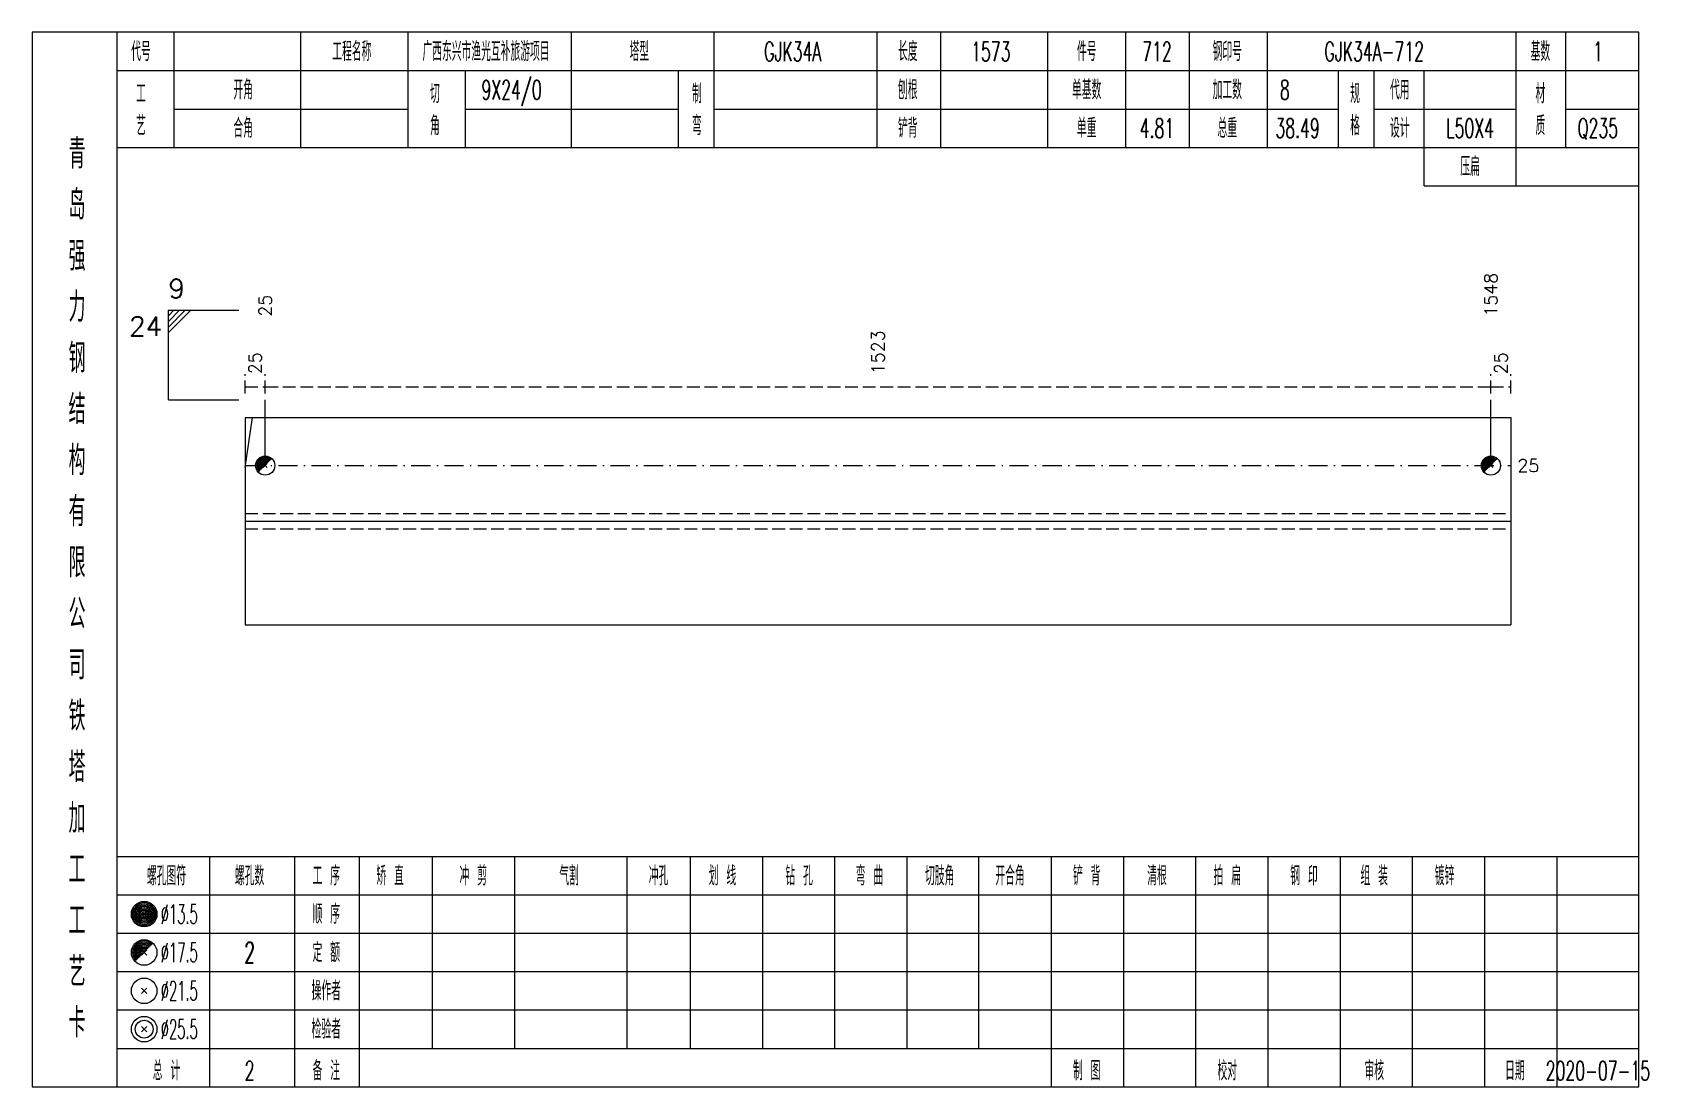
# Model space of a CAD drawing. Extents: x 0 to 2606, y -377 to 6479.
# Drawn here: x 1307 to 1559.9, y 3325 to 3490 of the extents above; entities that cross this region are included whole.
import ezdxf
from ezdxf.enums import TextEntityAlignment as Align

# ---------------------------------------------------------------- set-up
doc = ezdxf.new("R2010")
doc.units = 0
doc.header["$MEASUREMENT"] = 0
doc.linetypes.add('一点画线', pattern=[5.2, 3, -1, 0.2, -1])
doc.linetypes.add('虚线', pattern=[2.75, 2, -0.75])
doc.layers.get('0').update_dxf_attribs({"linetype": 'CONTINUOUS', "lineweight": 25})
doc.layers.add('1', color=7, linetype='CONTINUOUS', lineweight=25)
doc.layers.add('4', color=7, linetype='CONTINUOUS', lineweight=25)
doc.styles.get("Standard").update_dxf_attribs({"font": 'simplex.shx', "width": 0.7, "height": 3, "bigfont": 'gbhzfs.shx'})

msp = doc.modelspace()

# ---------------------------------------------------------------- texts
at = {"color": 7, "linetype": 'Continuous', "lineweight": 13}
msp.add_text('9', height=3, dxfattribs=at).set_placement((1328.3, 3447.5), align=Align.BOTTOM_LEFT)
for s, p in [('1548', (1535.25, 3445.5)), ('25', (1343.45, 3445.5))]:
    msp.add_text(s, height=2, rotation=90, dxfattribs=at).set_placement(p, align=Align.MIDDLE_LEFT)
msp.add_text('24', height=3, dxfattribs=at).set_placement((1327.3, 3445.5), align=Align.TOP_RIGHT)
at = {"color": 8, "linetype": 'Continuous', "lineweight": 9}
for s, p in [('1523', (1439.35, 3436.5)), ('25', (1341.87, 3436.5)), ('25', (1536.83, 3436.5))]:
    msp.add_text(s, height=2, rotation=90, dxfattribs=at).set_placement(p, align=Align.MIDDLE_LEFT)
at = {"color": 7, "linetype": 'Continuous', "lineweight": 13}
msp.add_text('25', height=2, dxfattribs=at).set_placement((1539.4, 3422.2), align=Align.MIDDLE_LEFT)
at = {"layer": '4', "color": 1, "linetype": 'Continuous', "lineweight": 13}
for s, height, width, p in [('代号', 3, 0.6, (1324, 3487)), ('工程名称', 3, 0.6, (1357, 3487)), ('广西东兴市渔光互补旅游项目', 3, 0.6, (1378, 3487)), ('塔型', 3, 0.6, (1402, 3487)), ('GJK34A', 3, 0.6, (1426, 3487)), ('长度', 3, 0.6, (1444, 3487)), ('1573', 3, 0.6, (1457, 3487)), ('件号', 3, 0.6, (1472, 3487)), ('712', 3, 0.6, (1483, 3487)), ('钢印号', 3, 0.6, (1494, 3487)), ('GJK34A-712', 3, 0.6, (1517, 3487)), ('基数', 3, 0.6, (1543, 3487)), ('1', 3, 0.6, (1552, 3487)), ('9X24/0', 3, 0.6, (1382, 3481)), ('工', 3, 0.6, (1324, 3480.4)), ('开角', 3, 0.6, (1340, 3481)), ('切', 3, 0.6, (1370, 3480.4)), ('制', 3, 0.6, (1411, 3480.4)), ('刨根', 3, 0.6, (1444, 3481)), ('单基数', 3, 0.6, (1472, 3481)), ('加工数', 3, 0.6, (1494, 3481)), ('8', 3, 0.6, (1503, 3481)), ('规', 3, 0.6, (1514, 3480.4)), ('代用', 3, 0.6, (1521, 3481)), ('材', 3, 0.6, (1543, 3480.4)), ('艺', 3, 0.6, (1324, 3475.4)), ('合角', 3, 0.6, (1340, 3475)), ('角', 3, 0.6, (1370, 3475.4)), ('弯', 3, 0.6, (1411, 3475.4)), ('铲背', 3, 0.6, (1444, 3475)), ('单重', 3, 0.6, (1472, 3475)), ('4.81', 3, 0.6, (1483, 3475)), ('总重', 3, 0.6, (1494, 3475)), ('38.49', 3, 0.6, (1505, 3475)), ('格', 3, 0.6, (1514, 3475.4)), ('设计', 3, 0.6, (1521, 3475)), ('L50X4', 3, 0.6, (1532, 3475)), ('质', 3, 0.6, (1543, 3475.4)), ('Q235', 3, 0.6, (1552, 3475)), ('青', 4.6, 0.8, (1314, 3471)), ('压扁', 3, 0.6, (1532, 3469)), ('岛', 4.6, 0.8, (1314, 3463)), ('强', 4.6, 0.8, (1314, 3455)), ('力', 4.6, 0.8, (1314, 3447)), ('钢', 4.6, 0.8, (1314, 3439)), ('结', 4.6, 0.8, (1314, 3431)), ('构', 4.6, 0.8, (1314, 3423)), ('有', 4.6, 0.8, (1314, 3415)), ('限', 4.6, 0.8, (1314, 3407)), ('公', 4.6, 0.8, (1314, 3399)), ('司', 4.6, 0.8, (1314, 3391)), ('铁', 4.6, 0.8, (1314, 3383)), ('塔', 4.6, 0.8, (1314, 3375)), ('加', 4.6, 0.8, (1314, 3367)), ('工', 4.6, 0.8, (1314, 3359)), ('螺孔图符', 3, 0.6, (1328, 3358)), ('螺孔数', 3, 0.6, (1341, 3358)), ('工 序', 3, 0.6, (1353, 3358)), ('矫 直', 3, 0.6, (1363, 3358)), ('冲 剪', 3, 0.6, (1376, 3358)), ('气割', 3, 0.6, (1391, 3358)), ('冲孔', 3, 0.6, (1405, 3358)), ('划 线', 3, 0.6, (1415, 3358)), ('钻 孔', 3, 0.6, (1427, 3358)), ('弯 曲', 3, 0.6, (1438, 3358)), ('切肢角', 3, 0.6, (1449, 3358)), ('开合角', 3, 0.6, (1460, 3358)), ('铲 背', 3, 0.6, (1472, 3358)), ('清根', 3, 0.6, (1483, 3358)), ('拍 扁', 3, 0.6, (1494, 3358)), ('钢 印', 3, 0.6, (1506, 3358)), ('组 装', 3, 0.6, (1517, 3358)), ('镀锌', 3, 0.6, (1528, 3358)), ('工', 4.6, 0.8, (1314, 3351)), ('%%C13.5', 3, 0.5, (1330, 3352)), ('顺 序', 3, 0.6, (1353, 3352)), ('%%C17.5', 3, 0.5, (1330, 3346)), ('2', 3.2, 0.6, (1341, 3346)), ('定 额', 3, 0.6, (1353, 3346)), ('艺', 4.6, 0.8, (1314, 3343)), ('%%C21.5', 3, 0.5, (1330, 3340)), ('操作者', 3, 0.6, (1353, 3340)), ('卡', 4.6, 0.8, (1314, 3335)), ('%%C25.5', 3, 0.5, (1330, 3334)), ('检验者', 3, 0.6, (1353, 3334)), ('总 计', 3, 0.6, (1328, 3327.5)), ('2', 3, 0.6, (1341, 3327.5)), ('备 注', 3, 0.6, (1353, 3327.5)), ('制 图', 3, 0.6, (1472, 3327.5)), ('校对', 3, 0.6, (1494, 3327.5)), ('审核', 3, 0.6, (1517, 3327.5)), ('日期', 3, 0.6, (1539, 3327.5)), ('2020-07-15', 3, 0.6, (1552, 3327.5))]:
    msp.add_text(s, height=height, dxfattribs=dict(at, width=width)).set_placement(p, align=Align.MIDDLE_CENTER)

# ---------------------------------------------------------------- linework, layer by layer
at = {"color": 7, "linetype": 'Continuous', "lineweight": 13}
for p, q in [((1328.3, 3446.5), (1339.3, 3446.5)), ((1328.3, 3432.5), (1328.3, 3446.5)), ((1329.17, 3446.5), (1328.3, 3445.62)), ((1330.05, 3446.5), (1328.3, 3444.75)), ((1330.92, 3446.5), (1328.3, 3443.88)), ((1331.8, 3446.5), (1328.3, 3443)), ((1328.3, 3432.5), (1339.3, 3432.5)), ((1343.45, 3422.2), (1343.45, 3432.5)), ((1535.25, 3422.2), (1535.25, 3432.5)), ((1340.3, 3421.92), (1341.43, 3429.7))]:
    msp.add_line(p, q, dxfattribs=at)
at = {"color": 8, "linetype": '虚线', "lineweight": 9}
for p, q in [((1340.3, 3433.5), (1340.3, 3436.5)), ((1343.45, 3433.5), (1343.45, 3436.5)), ((1343.45, 3433.5), (1343.45, 3436.5)), ((1535.25, 3433.5), (1535.25, 3436.5)), ((1535.25, 3433.5), (1535.25, 3436.5)), ((1538.4, 3433.5), (1538.4, 3436.5)), ((1340.3, 3434.5), (1343.45, 3434.5)), ((1343.45, 3434.5), (1535.25, 3434.5)), ((1535.25, 3434.5), (1538.4, 3434.5))]:
    msp.add_line(p, q, dxfattribs=at)
at = {"color": 7, "linetype": 'Continuous', "lineweight": 18}
for p, q in [((1340.3, 3429.7), (1340.3, 3397.3)), ((1340.3, 3429.7), (1538.4, 3429.7)), ((1538.4, 3429.7), (1538.4, 3397.3)), ((1340.3, 3413.5), (1538.4, 3413.5))]:
    msp.add_line(p, q, dxfattribs=at)
at = {"color": 7, "linetype": 'Continuous', "lineweight": 0}
for p, q in [((1343.15, 3421.9), (1343.75, 3422.5)), ((1343.15, 3422.5), (1343.75, 3421.9)), ((1534.95, 3421.9), (1535.55, 3422.5)), ((1534.95, 3422.5), (1535.55, 3421.9))]:
    msp.add_line(p, q, dxfattribs=at)
at = {"color": 3, "linetype": '一点画线', "lineweight": 13}
msp.add_line((1340.3, 3422.2), (1538.4, 3422.2), dxfattribs=at)
at = {"color": 1, "linetype": '虚线', "lineweight": 18}
for p, q in [((1340.3, 3414.7), (1538.4, 3414.7)), ((1340.3, 3412.3), (1538.4, 3412.3))]:
    msp.add_line(p, q, dxfattribs=at)
at = {"color": 7, "linetype": 'Continuous', "lineweight": 13}
for centre in [(1343.45, 3422.2), (1535.25, 3422.2)]:
    msp.add_circle(centre, 1.5, dxfattribs=at)
for centre, radius in [((1343.45, 3422.2), 1.35), ((1343.45, 3422.2), 1.2), ((1343.45, 3422.2), 1.05), ((1343.45, 3422.2), 0.9), ((1343.45, 3422.2), 0.75), ((1343.45, 3422.2), 0.6), ((1343.45, 3422.2), 0.45), ((1343.45, 3422.2), 0.3), ((1535.25, 3422.2), 1.35), ((1535.25, 3422.2), 1.2), ((1535.25, 3422.2), 1.05), ((1535.25, 3422.2), 0.9), ((1535.25, 3422.2), 0.75), ((1535.25, 3422.2), 0.6), ((1535.25, 3422.2), 0.45), ((1535.25, 3422.2), 0.3), ((1343.45, 3422.2), 0.15), ((1535.25, 3422.2), 0.15)]:
    msp.add_arc(centre, radius, 45, 225, dxfattribs=at)
at = {"layer": '1', "color": 7, "linetype": 'Continuous', "lineweight": 18}
msp.add_line((1340.3, 3397.3), (1538.4, 3397.3), dxfattribs=at)
at = {"layer": '4', "color": 1, "linetype": 'Continuous', "lineweight": 18}
for p, q in [((1320.3, 3325), (1320.3, 3490)), ((1329.2, 3472), (1329.2, 3490)), ((1349, 3472), (1349, 3490)), ((1365.8, 3472), (1365.8, 3490)), ((1391.4, 3472), (1391.4, 3490)), ((1413.7, 3472), (1413.7, 3490)), ((1439.2, 3472), (1439.2, 3490)), ((1449.2, 3472), (1449.2, 3490)), ((1465.9, 3472), (1465.9, 3490)), ((1478.1, 3472), (1478.1, 3490)), ((1488.1, 3472), (1488.1, 3490)), ((1500.3, 3472), (1500.3, 3490)), ((1539.2, 3466), (1539.2, 3490)), ((1547, 3472), (1547, 3490)), ((1320.3, 3484), (1558.4, 3484)), ((1374.8, 3472), (1374.8, 3484)), ((1408.1, 3472), (1408.1, 3484)), ((1511.4, 3472), (1511.4, 3484)), ((1517, 3472), (1517, 3484)), ((1524.8, 3466), (1524.8, 3484)), ((1329.2, 3478), (1365.8, 3478)), ((1374.8, 3478), (1408.1, 3478)), ((1413.7, 3478), (1511.4, 3478)), ((1517, 3478), (1539.2, 3478)), ((1547, 3478), (1558.4, 3478)), ((1320.3, 3472), (1558.4, 3472)), ((1524.8, 3466), (1558.4, 3466)), ((1320.3, 3361), (1558.4, 3361)), ((1334.8, 3325), (1334.8, 3361)), ((1348.1, 3325), (1348.1, 3361)), ((1358.2, 3325), (1358.2, 3361)), ((1369.6, 3331), (1369.6, 3361)), ((1382.5, 3331), (1382.5, 3361)), ((1400.1, 3331), (1400.1, 3361)), ((1410, 3331), (1410, 3361)), ((1421.3, 3331), (1421.3, 3361)), ((1432.6, 3331), (1432.6, 3361)), ((1443.9, 3331), (1443.9, 3361)), ((1455.1, 3331), (1455.1, 3361)), ((1466.5, 3331), (1466.5, 3361)), ((1477.8, 3331), (1477.8, 3361)), ((1489.1, 3331), (1489.1, 3361)), ((1500.4, 3331), (1500.4, 3361)), ((1511.7, 3331), (1511.7, 3361)), ((1523, 3331), (1523, 3361)), ((1534.3, 3331), (1534.3, 3361)), ((1545.6, 3331), (1545.6, 3361)), ((1320.3, 3355), (1558.4, 3355)), ((1320.3, 3349), (1558.4, 3349)), ((1320.3, 3343), (1558.4, 3343)), ((1320.3, 3337), (1558.4, 3337)), ((1320.3, 3331), (1558.4, 3331)), ((1466.5, 3325), (1466.5, 3331)), ((1477.8, 3325), (1477.8, 3331)), ((1489.1, 3325), (1489.1, 3331)), ((1500.4, 3325), (1500.4, 3331)), ((1511.7, 3325), (1511.7, 3331)), ((1523, 3325), (1523, 3331)), ((1534.3, 3325), (1534.3, 3331)), ((1545.6, 3325), (1545.6, 3331))]:
    msp.add_line(p, q, dxfattribs=at)
at = {"layer": '4', "color": 7, "linetype": 'Continuous', "lineweight": 13}
for p, q in [((1324.3, 3351.8), (1324.7, 3352.2)), ((1324.7, 3351.8), (1324.3, 3352.2)), ((1324.1, 3339.6), (1324.9, 3340.4)), ((1324.9, 3339.6), (1324.1, 3340.4)), ((1324.1, 3333.6), (1324.9, 3334.4)), ((1324.9, 3333.6), (1324.1, 3334.4))]:
    msp.add_line(p, q, dxfattribs=at)
at = {"layer": '4', "color": 7, "linetype": 'Continuous', "lineweight": 0}
for p, q in [((1324.1, 3345.6), (1324.9, 3346.4)), ((1324.1, 3346.4), (1324.9, 3345.6))]:
    msp.add_line(p, q, dxfattribs=at)
at = {"layer": '4', "color": 1, "linetype": 'Continuous', "lineweight": 18}
msp.add_lwpolyline([(1307, 3490), (1307, 3325), (1558.4, 3325), (1558.4, 3490)], close=True, dxfattribs=at)
at = {"layer": '4', "color": 7, "linetype": 'Continuous', "lineweight": 13}
for centre, radius in [((1324.5, 3352), 2), ((1324.5, 3352), 1.8), ((1324.5, 3352), 1.6), ((1324.5, 3352), 1.4), ((1324.5, 3352), 1.2), ((1324.5, 3352), 1), ((1324.5, 3352), 0.8), ((1324.5, 3352), 0.6), ((1324.5, 3352), 0.4), ((1324.5, 3352), 0.2), ((1324.5, 3346), 2), ((1324.5, 3340), 2), ((1324.5, 3334), 2), ((1324.5, 3334), 1.4)]:
    msp.add_circle(centre, radius, dxfattribs=at)
for radius in [1.8, 1.6, 1.4, 1.2, 1, 0.8, 0.6, 0.4, 0.2]:
    msp.add_arc((1324.5, 3346), radius, 45, 225, dxfattribs=at)

msp.set_redraw_order([(e.dxf.handle, doc.entitydb.next_handle()) for e in msp.query("TEXT MTEXT ATTDEF DIMENSION ARC_DIMENSION")])  # texts and dimensions are drawn at this point

doc.saveas('drawing.dxf')
